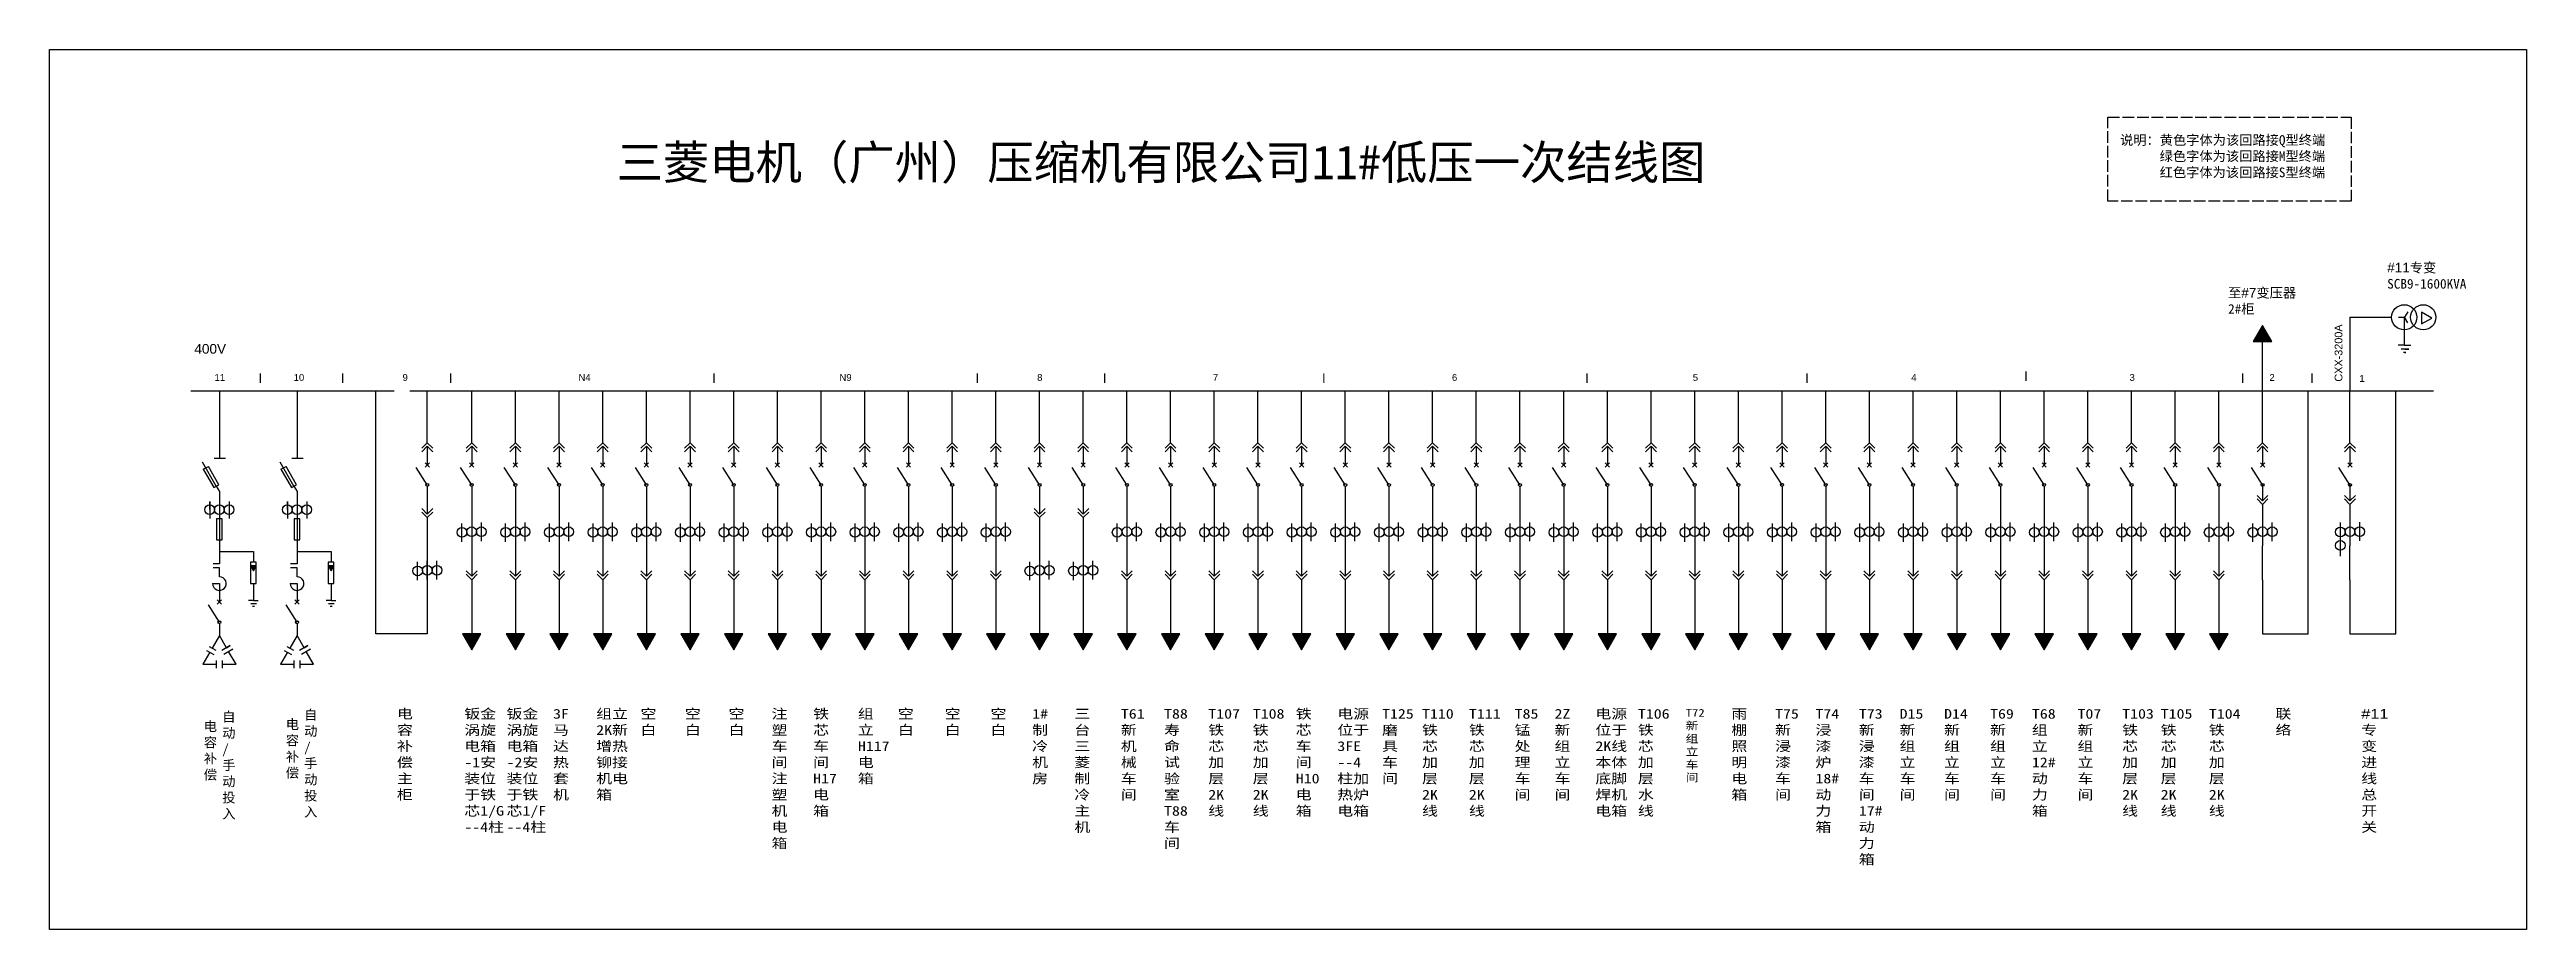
# Model space of a CAD drawing. Header units: millimetres. Extents: x 2565 to 9912, y 517 to 2174.
# Drawn here: x 2565 to 5117, y 517 to 1423 of the extents above; entities outside this region: 2.
import ezdxf

# ---------------------------------------------------------------- set-up
doc = ezdxf.new("R2010")
doc.units = ezdxf.units.MM
doc.linetypes.add('ACAD_ISO02W100', pattern=[15, 12, -3])
doc.styles.get("Standard").update_dxf_attribs({"font": 'arial.ttf'})

msp = doc.modelspace()

# ---------------------------------------------------------------- texts
at = {"attachment_point": 1}
for s, width, heights, insert, char_height in [('11D11', 47.518, [0], (9411, 2174.5), 7), ('{\\W1.2;#11\\fSimSun|b0|i0|c134|p2;专变进线总开关}', 44.742, [0], (9871.6, 1568), 15), ('{\\fSimSun|b0|i0|c134|p2;三菱电机（广州）压缩机有限公司11#低压一次结线图}', 1293.689, [0], (3149.5, 1324.6), 35), ('#11{\\fSimSun|b0|i0|c134|p2;专变SCB9-1600KVA}', 62.827, [0], (4973.6, 1203.6), 10), ('{\\fSimSun|b0|i0|c134|p2;至}#7{\\fSimSun|b0|i0|c134|p2;变压器2#柜}', 79.194, [0], (4809.7, 1177.7), 10), ('400V', 47.518, [0], (2714.5, 1119.9), 10), ('11', 47.518, [0], (2735.3, 1088.9), 7), ('I', 39.532, [0], (2780.4, 1089.7), 10), ('10', 47.518, [0], (2816.8, 1088.9), 7), ('I', 39.532, [0], (2865.4, 1089.7), 10), ('9', 47.518, [0], (2929, 1088.9), 7), ('I', 39.532, [0], (2976.5, 1089.7), 10), ('N4', 47.518, [0], (3110.2, 1088.9), 7), ('I', 39.532, [0], (3248, 1089.7), 10), ('N9', 47.518, [0], (3379.1, 1088.9), 7), ('I', 39.532, [0], (3519.2, 1089.7), 10), ('8', 47.518, [0], (3582.8, 1088.9), 7), ('I', 39.532, [0], (3650.3, 1089.7), 10), ('7', 47.518, [0], (3763.8, 1088.9), 7), ('I', 39.532, [0], (3876.2, 1089.7), 10), ('6', 47.518, [0], (4010.1, 1088.9), 7), ('I', 39.532, [0], (4147.4, 1089.7), 10), ('5', 47.518, [0], (4258.2, 1088.9), 7), ('I', 39.532, [0], (4373.9, 1089.7), 10), ('4', 47.518, [0], (4483.3, 1088.9), 7), ('I', 39.532, [0], (4599.7, 1091.6), 10), ('3', 47.518, [0], (4708.2, 1088.9), 7), ('I', 39.532, [0], (4822.7, 1089.7), 10), ('2', 47.518, [0], (4852.3, 1088.9), 7), ('I', 39.532, [0], (4894.3, 1089.7), 10), ('1', 47.518, [0], (4945, 1087.9), 7), ('{\\fSimSun|b0|i0|c134|p2;自动 \\P /\\P手动投入}', 9.499, [0], (2743.2, 740.8), 10), ('{\\fSimSun|b0|i0|c134|p2;自动 \\P /\\P手动投入}', 9.499, [0], (2827.6, 742.8), 10), ('{\\fSimSun|b0|i0|c134|p2;\\W1.2;电\\P容\\P补\\P偿\\P主\\P柜}', 44.742, [0], (2923.2, 743.8), 10), ('{\\fSimSun|b0|i0|c134|p2;\\W1.2;钣金涡旋电箱-1安装位于铁芯1/G\\P--4柱}', 44.742, [0], (2992.6, 743.8), 10), ('{\\fSimSun|b0|i0|c134|p2;\\W1.2;钣金涡旋电箱-2安装位于铁芯1/F\\P--4柱}', 44.742, [0], (3036.1, 743.8), 10), ('{\\fSimSun|b0|i0|c134|p2;\\W1.2;3F\\P马\\P达\\P热\\P套\\P机}', 44.742, [0], (3084, 743.8), 10), ('{\\fSimSun|b0|i0|c134|p2;\\W1.2;组立2K新增热铆接机电箱}', 44.742, [0], (3128.5, 743.8), 10), ('{\\fSimSun|b0|i0|c134|p2;\\W1.2;空\\P白}', 44.742, [0], (3174.1, 743.8), 10), ('{\\fSimSun|b0|i0|c134|p2;\\W1.2;空\\P白}', 44.742, [0], (3219.9, 743.8), 10), ('{\\fSimSun|b0|i0|c134|p2;\\W1.2;空\\P白}', 44.742, [0], (3264.9, 743.8), 10), ('{\\fSimSun|b0|i0|c134|p2;\\W1.2;注\\P塑\\P车\\P间\\P注\\P塑\\P机\\P电\\P箱}', 44.742, [0], (3309.2, 743.8), 10), ('{\\fSimSun|b0|i0|c134|p2;\\W1.2;铁\\P芯\\P车\\P间\\PH17\\P电\\P箱}', 44.742, [0], (3352, 743.8), 10), ('{\\fSimSun|b0|i0|c134|p2;\\W1.2;组\\P立H117电\\P箱}', 44.742, [0], (3398.1, 743.8), 10), ('{\\fSimSun|b0|i0|c134|p2;\\W1.2;空\\P白}', 44.742, [0], (3439.3, 743.8), 10), ('{\\fSimSun|b0|i0|c134|p2;\\W1.2;空\\P白}', 44.742, [0], (3487.6, 743.8), 10), ('{\\fSimSun|b0|i0|c134|p2;\\W1.2;空\\P白}', 44.742, [0], (3534.7, 743.8), 10), ('{\\fSimSun|b0|i0|c134|p2;\\W1.2;三\\P台\\P三\\P菱\\P制\\P冷\\P主\\P机}', 44.742, [0], (3621.1, 743.8), 10), ('{\\fSimSun|b0|i0|c134|p2;\\W1.2;T61\\P新\\P机\\P械\\P车\\P间}', 44.742, [0], (3669, 743.8), 10), ('{\\fSimSun|b0|i0|c134|p2;\\W1.2;T107\\P铁\\P芯\\P加\\P层\\P2K\\P线}', 44.742, [0], (3759.1, 743.8), 10), ('{\\fSimSun|b0|i0|c134|p2;\\W1.2;T108\\P铁\\P芯\\P加\\P层\\P2K\\P线}', 44.742, [0], (3804.9, 743.8), 10), ('{\\fSimSun|b0|i0|c134|p2;\\W1.2;铁\\P芯\\P车\\P间\\PH10\\P电\\P箱}', 44.742, [0], (3849.2, 743.8), 10), ('{\\fSimSun|b0|i0|c134|p2;\\W1.2;电源位于3FE\\P--4\\P柱加热炉电箱}', 44.742, [0], (3892, 743.8), 10), ('{\\fSimSun|b0|i0|c134|p2;\\W1.2;T125\\P磨\\P具\\P车\\P间}', 44.742, [0], (3938.1, 743.8), 10), ('{\\fSimSun|b0|i0|c134|p2;\\W1.2;T110\\P铁\\P芯\\P加\\P层\\P2K\\P线}', 44.742, [0], (3979.3, 743.8), 10), ('{\\fSimSun|b0|i0|c134|p2;\\W1.2;T111\\P铁\\P芯\\P加\\P层\\P2K\\P线}', 44.742, [0], (4027.6, 743.8), 10), ('{\\fSimSun|b0|i0|c134|p2;\\W1.2;T85\\P锰\\P处\\P理\\P车\\P间}', 44.742, [0], (4074.7, 743.8), 10), ('{\\fSimSun|b0|i0|c134|p2;\\W1.2;2Z\\P新\\P组\\P立\\P车\\P间}', 44.742, [0], (4115.8, 743.8), 10), ('{\\fSimSun|b0|i0|c134|p2;\\W1.2;电源位于\\H1.3882x; \\H0.72036x;2K线\\H1.2644x; \\H0.79092x;本体\\H1.3077x; \\H0.76469x;底脚\\H1.2933x; \\H0.77324x;焊机\\H1.3036x; \\H0.76709x;电箱\\H1.2967x; }', 44.742, [148.1], (4157.9, 743.8), 10), ('{\\fSimSun|b0|i0|c134|p2;\\W1.2;T106\\P铁\\P芯\\P加\\P层\\P水\\P线}', 44.742, [0], (4201.7, 743.8), 10), ('{\\fSimSun|b0|i0|c134|p2;\\W1.2;雨\\P棚\\P照\\P明\\P电\\P箱}', 44.742, [0], (4298, 743.8), 10), ('{\\fSimSun|b0|i0|c134|p2;\\W1.2;D15\\P新\\P组\\P立\\P车\\P间}', 44.742, [0], (4471.3, 743.8), 10), ('{\\fSimSun|b0|i0|c134|p2;\\W1.2;D14\\P新\\P组\\P立\\P车\\P间}', 44.742, [163.6], (4517.1, 743.8), 10), ('{\\fSimSun|b0|i0|c134|p2;\\W1.2;T69\\P新\\P组\\P立\\P车\\P间}', 44.742, [0], (4564.5, 743.8), 10), ('{\\fSimSun|b0|i0|c134|p2;\\W1.2;T68\\P组\\P立\\P12#\\P动\\P力\\P箱}', 44.742, [0], (4607.6, 743.8), 10), ('{\\fSimSun|b0|i0|c134|p2;\\W1.2;T07\\P新\\P组\\P立\\P车\\P间}', 44.742, [0], (4654.6, 743.8), 10), ('\\pt20;{\\fSimSun|b0|i0|c134|p2;\\W1.2;T103\\P铁\\H1.8333x; \\H0.54545x;\\P芯\\H1.6583x; \\H0.60302x;\\P加\\H1.7222x; \\H0.58065x;\\P层\\H1.6787x; \\H0.5957x;\\P2K\\H1.5363x; \\H0.65093x;\\P线\\H1.6546x; }', 44.742, [0], (4700.6, 743.8), 10), ('\\pt20;{\\fSimSun|b0|i0|c134|p2;\\W1.2;T105\\P铁\\H1.8333x; \\H0.54545x;\\P芯\\H1.6583x; \\H0.60302x;\\P加\\H1.7222x; \\H0.58065x;\\P层\\H1.6787x; \\H0.5957x;\\P2K\\H1.5363x; \\H0.65093x;\\P线\\H1.6546x; }', 44.742, [0], (4740.3, 743.8), 10), ('\\pt20;{\\fSimSun|b0|i0|c134|p2;\\W1.2;T104\\P铁\\H1.8333x; \\H0.54545x;\\P芯\\H1.6583x; \\H0.60302x;\\P加\\H1.7222x; \\H0.58065x;\\P层\\H1.6787x; \\H0.5957x;\\P2K\\H1.5363x; \\H0.65093x;\\P线\\H1.6546x; }', 44.742, [0], (4789.9, 743.8), 10), ('{\\fSimSun|b0|i0|c134|p2;\\W1.2;联\\P络}', 44.742, [0], (4858.5, 743.8), 10), ('{\\fSimSun|b0|i0|c134|p2;电容\\H3.075x; \\H0.3252x;补\\H2.3806x; \\H0.42007x;偿\\H2.5954x; }', 9.499, [0], (2724.2, 731), 10), ('{\\fSimSun|b0|i0|c134|p2;电容\\H3.075x; \\H0.3252x;补\\H2.3806x; \\H0.42007x;偿\\H2.5954x; }', 9.499, [0], (2808.7, 733), 10)]:
    msp.add_mtext_dynamic_manual_height_columns(s, width=width, gutter_width=12.5, heights=heights, dxfattribs=dict(at, insert=insert, char_height=char_height))
at = {"color": 6, "insert": (4698.4, 1335.1), "char_height": 10, "attachment_point": 1}
msp.add_mtext_dynamic_manual_height_columns('{\\fSimSun|b0|i0|c134|p2;说明：黄色字体为该回路接Q型终端\\P      绿色字体为该回路接M型终端\\P      红色字体为该回路接S型终端}', width=251.237, gutter_width=12.5, heights=[0], dxfattribs=at)
at = {"insert": (4919.5, 1081.1), "char_height": 8, "attachment_point": 1, "rotation": 90}
msp.add_mtext_dynamic_manual_height_columns('CXX-3200A', width=82.89, gutter_width=12.5, heights=[0], dxfattribs=at)
at = {"color": 3, "insert": (3577.6, 743.8), "char_height": 10, "attachment_point": 1}
msp.add_mtext_dynamic_manual_height_columns('{\\fSimSun|b0|i0|c134|p2;\\W1.2;1#\\P制\\P冷\\P机\\P房}', width=44.742, gutter_width=12.5, heights=[0], dxfattribs=at)
at = {"color": 1, "attachment_point": 1}
for s, insert, char_height in [('{\\fSimSun|b0|i0|c134|p2;\\W1.2;T88\\P寿\\P命\\P试\\P验\\P室\\PT88\\P车\\P间}', (3713.5, 743.8), 10), ('{\\fSimSun|b0|i0|c134|p2;\\W1.2;T72\\P新\\P组\\P立\\P车\\P间}', (4250.9, 743.8), 8), ('{\\fSimSun|b0|i0|c134|p2;\\W1.2;T75\\P新\\P浸\\P漆\\P车\\P间}', (4343, 743.8), 10), ('{\\fSimSun|b0|i0|c134|p2;\\W1.2;T74\\P浸\\P漆\\P炉\\P18#\\P动\\P力\\P箱}', (4384.6, 743.8), 10), ('{\\fSimSun|b0|i0|c134|p2;\\W1.2;T73\\P新\\P浸\\P漆\\P车\\P间\\P17#\\P动\\P力\\P箱}', (4429.3, 743.8), 10)]:
    msp.add_mtext_dynamic_manual_height_columns(s, width=44.742, gutter_width=12.5, heights=[0], dxfattribs=dict(at, insert=insert, char_height=char_height))
at = {"color": 2, "insert": (4946.9, 743.8), "char_height": 10, "attachment_point": 1}
msp.add_mtext_dynamic_manual_height_columns('{\\W1.2;#11\\P\\fSimSun|b0|i0|c134|p2;专\\P变\\P进\\P线\\P总\\P开\\P关}', width=44.742, gutter_width=12.5, heights=[0], dxfattribs=at)

# ---------------------------------------------------------------- blocks, each defined once
blk = doc.blocks.new('111')
for p, q in [((896.2, 1426.6), (896.2, 1443.7)), ((896.2, 1443.7), (896.2, 1408.2)), ((936.2, 1443.7), (936.2, 1408.2))]:
    blk.add_line(p, q)
for centre in [(896.2, 1426.6), (916.2, 1426.6), (936.2, 1426.6)]:
    blk.add_circle(centre, 10)

# ---------------------------------------------------------------- hatches: boundary and pattern name
h = msp.add_hatch(color=256)
h.dxf.hatch_style = 1
h.paths.add_polyline_path([(4845.2, 1138.8), (4835.7, 1122.3), (4854.7, 1122.3)])
for points in [[(2772.2, 891.3), (2772.2, 891.3), (2775.3, 886.1), (2778.3, 891.4)], [(2852.2, 891.3), (2852.2, 891.3), (2855.3, 886.1), (2858.3, 891.4)]]:
    msp.add_hatch(color=256).paths.add_polyline_path(points)
h = msp.add_hatch(color=256)
h.dxf.hatch_style = 1
h.paths.add_polyline_path([(3000.2, 804.7), (3009.7, 821.1), (2990.7, 821.1)])
h = msp.add_hatch(color=256)
h.dxf.hatch_style = 1
h.paths.add_polyline_path([(3045.2, 804.7), (3054.7, 821.1), (3035.7, 821.1)])
h = msp.add_hatch(color=256)
h.dxf.hatch_style = 1
h.paths.add_polyline_path([(3090.2, 804.7), (3099.7, 821.1), (3080.7, 821.1)])
h = msp.add_hatch(color=256)
h.dxf.hatch_style = 1
h.paths.add_polyline_path([(3135.2, 804.7), (3144.7, 821.1), (3125.7, 821.1)])
h = msp.add_hatch(color=256)
h.dxf.hatch_style = 1
h.paths.add_polyline_path([(3180.2, 804.7), (3189.7, 821.1), (3170.7, 821.1)])
h = msp.add_hatch(color=256)
h.dxf.hatch_style = 1
h.paths.add_polyline_path([(3225.2, 804.7), (3234.7, 821.1), (3215.7, 821.1)])
h = msp.add_hatch(color=256)
h.dxf.hatch_style = 1
h.paths.add_polyline_path([(3270.2, 804.7), (3279.7, 821.1), (3260.7, 821.1)])
h = msp.add_hatch(color=256)
h.dxf.hatch_style = 1
h.paths.add_polyline_path([(3315.2, 804.7), (3324.7, 821.1), (3305.7, 821.1)])
h = msp.add_hatch(color=256)
h.dxf.hatch_style = 1
h.paths.add_polyline_path([(3360.2, 804.7), (3369.7, 821.1), (3350.7, 821.1)])
h = msp.add_hatch(color=256)
h.dxf.hatch_style = 1
h.paths.add_polyline_path([(3405.2, 804.7), (3414.7, 821.1), (3395.7, 821.1)])
h = msp.add_hatch(color=256)
h.dxf.hatch_style = 1
h.paths.add_polyline_path([(3450.2, 804.7), (3459.7, 821.1), (3440.7, 821.1)])
h = msp.add_hatch(color=256)
h.dxf.hatch_style = 1
h.paths.add_polyline_path([(3495.2, 804.7), (3504.7, 821.1), (3485.7, 821.1)])
h = msp.add_hatch(color=256)
h.dxf.hatch_style = 1
h.paths.add_polyline_path([(3540.2, 804.7), (3549.7, 821.1), (3530.7, 821.1)])
h = msp.add_hatch(color=256)
h.dxf.hatch_style = 1
h.paths.add_polyline_path([(3585.2, 804.7), (3594.7, 821.1), (3575.7, 821.1)])
h = msp.add_hatch(color=256)
h.dxf.hatch_style = 1
h.paths.add_polyline_path([(3630.2, 804.7), (3639.7, 821.1), (3620.7, 821.1)])
h = msp.add_hatch(color=256)
h.dxf.hatch_style = 1
h.paths.add_polyline_path([(3675.2, 804.7), (3684.7, 821.1), (3665.7, 821.1)])
h = msp.add_hatch(color=256)
h.dxf.hatch_style = 1
h.paths.add_polyline_path([(3720.2, 804.7), (3729.7, 821.1), (3710.7, 821.1)])
h = msp.add_hatch(color=256)
h.dxf.hatch_style = 1
h.paths.add_polyline_path([(3765.2, 804.7), (3774.7, 821.1), (3755.7, 821.1)])
h = msp.add_hatch(color=256)
h.dxf.hatch_style = 1
h.paths.add_polyline_path([(3810.2, 804.7), (3819.7, 821.1), (3800.7, 821.1)])
h = msp.add_hatch(color=256)
h.dxf.hatch_style = 1
h.paths.add_polyline_path([(3855.2, 804.7), (3864.7, 821.1), (3845.7, 821.1)])
h = msp.add_hatch(color=256)
h.dxf.hatch_style = 1
h.paths.add_polyline_path([(3900.2, 804.7), (3909.7, 821.1), (3890.7, 821.1)])
h = msp.add_hatch(color=256)
h.dxf.hatch_style = 1
h.paths.add_polyline_path([(3945.2, 804.7), (3954.7, 821.1), (3935.7, 821.1)])
h = msp.add_hatch(color=256)
h.dxf.hatch_style = 1
h.paths.add_polyline_path([(3990.2, 804.7), (3999.7, 821.1), (3980.7, 821.1)])
h = msp.add_hatch(color=256)
h.dxf.hatch_style = 1
h.paths.add_polyline_path([(4035.2, 804.7), (4044.7, 821.1), (4025.7, 821.1)])
h = msp.add_hatch(color=256)
h.dxf.hatch_style = 1
h.paths.add_polyline_path([(4080.2, 804.7), (4089.7, 821.1), (4070.7, 821.1)])
h = msp.add_hatch(color=256)
h.dxf.hatch_style = 1
h.paths.add_polyline_path([(4125.2, 804.7), (4134.7, 821.1), (4115.7, 821.1)])
h = msp.add_hatch(color=256)
h.dxf.hatch_style = 1
h.paths.add_polyline_path([(4170.2, 804.7), (4179.7, 821.1), (4160.7, 821.1)])
h = msp.add_hatch(color=256)
h.dxf.hatch_style = 1
h.paths.add_polyline_path([(4215.2, 804.7), (4224.7, 821.1), (4205.7, 821.1)])
h = msp.add_hatch(color=256)
h.dxf.hatch_style = 1
h.paths.add_polyline_path([(4260.2, 804.7), (4269.7, 821.1), (4250.7, 821.1)])
h = msp.add_hatch(color=256)
h.dxf.hatch_style = 1
h.paths.add_polyline_path([(4305.2, 804.7), (4314.7, 821.1), (4295.7, 821.1)])
h = msp.add_hatch(color=256)
h.dxf.hatch_style = 1
h.paths.add_polyline_path([(4350.2, 804.7), (4359.7, 821.1), (4340.7, 821.1)])
h = msp.add_hatch(color=256)
h.dxf.hatch_style = 1
h.paths.add_polyline_path([(4395.2, 804.7), (4404.7, 821.1), (4385.7, 821.1)])
h = msp.add_hatch(color=256)
h.dxf.hatch_style = 1
h.paths.add_polyline_path([(4440.2, 804.7), (4449.7, 821.1), (4430.7, 821.1)])
h = msp.add_hatch(color=256)
h.dxf.hatch_style = 1
h.paths.add_polyline_path([(4485.2, 804.7), (4494.7, 821.1), (4475.7, 821.1)])
h = msp.add_hatch(color=256)
h.dxf.hatch_style = 1
h.paths.add_polyline_path([(4530.2, 804.7), (4539.7, 821.1), (4520.7, 821.1)])
h = msp.add_hatch(color=256)
h.dxf.hatch_style = 1
h.paths.add_polyline_path([(4575.2, 804.7), (4584.7, 821.1), (4565.7, 821.1)])
h = msp.add_hatch(color=256)
h.dxf.hatch_style = 1
h.paths.add_polyline_path([(4620.2, 804.7), (4629.7, 821.1), (4610.7, 821.1)])
h = msp.add_hatch(color=256)
h.dxf.hatch_style = 1
h.paths.add_polyline_path([(4665.2, 804.7), (4674.7, 821.1), (4655.7, 821.1)])
h = msp.add_hatch(color=256)
h.dxf.hatch_style = 1
h.paths.add_polyline_path([(4710.2, 804.7), (4719.7, 821.1), (4700.7, 821.1)])
h = msp.add_hatch(color=256)
h.dxf.hatch_style = 1
h.paths.add_polyline_path([(4755.2, 804.7), (4764.7, 821.1), (4745.7, 821.1)])
h = msp.add_hatch(color=256)
h.dxf.hatch_style = 1
h.paths.add_polyline_path([(4800.2, 804.7), (4809.7, 821.1), (4790.7, 821.1)])

# ---------------------------------------------------------------- linework, layer by layer
for p, q in [((4994.8, 1152.9), (4991.6, 1147.4)), ((4935.3, 1147.4), (4935.3, 1071.6)), ((4935.3, 1147.4), (4978.2, 1147.4)), ((4985.2, 1147.4), (4991.6, 1147.4)), ((4991.2, 1147.4), (4991.2, 1118.7)), ((4994.8, 1141.8), (4991.6, 1147.4)), ((4845.2, 1071.6), (4845.2, 1122.3)), ((4991.6, 1118.7), (4985.1, 1118.7)), ((4995.9, 1114.7), (4988.1, 1114.7)), ((4992.9, 1111.1), (4990.3, 1111.1)), ((4991.6, 1118.7), (4998.1, 1118.7)), ((4991.6, 1111.1), (4992.9, 1111.1)), ((4992, 1114.7), (4995.9, 1114.7)), ((2710.9, 1071.6), (2920.3, 1071.6)), ((2740.3, 1071.6), (2740.3, 1002.2)), ((2820.3, 1071.6), (2820.3, 1002.2)), ((2901.4, 821.1), (2901.4, 1071.6)), ((2936.5, 1071.6), (2974.6, 1071.6)), ((2954.4, 1018.2), (2954.4, 1071.6)), ((2974.6, 1071.6), (3225.2, 1071.6)), ((3000.2, 1018.2), (3000.2, 1071.6)), ((3045.2, 1018.2), (3045.2, 1071.6)), ((3090.2, 1018.2), (3090.2, 1071.6)), ((3135.2, 1018.2), (3135.2, 1071.6)), ((3180.2, 1018.2), (3180.2, 1071.6)), ((3225.2, 1071.6), (3334.9, 1071.6)), ((3225.2, 1018.2), (3225.2, 1071.6)), ((3270.2, 1018.2), (3270.2, 1071.6)), ((3315.2, 1018.2), (3315.2, 1071.6)), ((3334.9, 1071.6), (5021.4, 1071.6)), ((3360.2, 1018.2), (3360.2, 1071.6)), ((3405.2, 1018.2), (3405.2, 1071.6)), ((3450.2, 1018.2), (3450.2, 1071.6)), ((3495.2, 1018.2), (3495.2, 1071.6)), ((3540.2, 1018.2), (3540.2, 1071.6)), ((3585.2, 1018.2), (3585.2, 1071.6)), ((3630.2, 1018.2), (3630.2, 1071.6)), ((3675.2, 1018.2), (3675.2, 1071.6)), ((3720.2, 1018.2), (3720.2, 1071.6)), ((3765.2, 1018.2), (3765.2, 1071.6)), ((3810.2, 1018.2), (3810.2, 1071.6)), ((3855.2, 1018.2), (3855.2, 1071.6)), ((3900.2, 1018.2), (3900.2, 1071.6)), ((3945.2, 1018.2), (3945.2, 1071.6)), ((3990.2, 1018.2), (3990.2, 1071.6)), ((4035.2, 1018.2), (4035.2, 1071.6)), ((4080.2, 1018.2), (4080.2, 1071.6)), ((4125.2, 1018.2), (4125.2, 1071.6)), ((4170.2, 1018.2), (4170.2, 1071.6)), ((4215.2, 1018.2), (4215.2, 1071.6)), ((4260.2, 1018.2), (4260.2, 1071.6)), ((4305.2, 1018.2), (4305.2, 1071.6)), ((4350.2, 1018.2), (4350.2, 1071.6)), ((4395.2, 1018.2), (4395.2, 1071.6)), ((4440.2, 1018.2), (4440.2, 1071.6)), ((4485.2, 1018.2), (4485.2, 1071.6)), ((4530.2, 1018.2), (4530.2, 1071.6)), ((4575.2, 1018.2), (4575.2, 1071.6)), ((4620.2, 1018.2), (4620.2, 1071.6)), ((4665.2, 1018.2), (4665.2, 1071.6)), ((4710.2, 1018.2), (4710.2, 1071.6)), ((4755.2, 1018.2), (4755.2, 1071.6)), ((4800.2, 1018.2), (4800.2, 1071.6)), ((4845.2, 1018.2), (4845.2, 1071.6)), ((4892.3, 821.1), (4892.3, 1071.6)), ((4935.3, 1018.2), (4935.3, 1071.6)), ((4982.4, 821.1), (4982.4, 1071.6)), ((2737, 973.4), (2722.9, 998)), ((2734.9, 1002.2), (2746.5, 1002.2)), ((2817, 973.4), (2802.9, 998)), ((2814.9, 1002.2), (2826.5, 1002.2)), ((2954.4, 1018.2), (2948.8, 1012.6)), ((2954.4, 1014.5), (2948.8, 1008.8)), ((2952.2, 993.1), (2956.7, 997.6)), ((2952.2, 997.6), (2956.7, 993.1)), ((2960.1, 1012.6), (2954.4, 1018.2)), ((2960.1, 1008.8), (2954.4, 1014.5)), ((2954.4, 1014.5), (2954.4, 1004.2)), ((2954.4, 1004.2), (2954.4, 995.4)), ((3000.2, 1018.2), (2994.6, 1012.6)), ((3000.2, 1014.5), (2994.6, 1008.8)), ((2998, 993.1), (3002.4, 997.6)), ((2998, 997.6), (3002.4, 993.1)), ((3005.8, 1012.6), (3000.2, 1018.2)), ((3005.8, 1008.8), (3000.2, 1014.5)), ((3000.2, 1014.5), (3000.2, 1004.2)), ((3000.2, 1004.2), (3000.2, 995.4)), ((3045.2, 1018.2), (3039.6, 1012.6)), ((3045.2, 1014.5), (3039.6, 1008.8)), ((3043, 993.1), (3047.4, 997.6)), ((3043, 997.6), (3047.4, 993.1)), ((3050.8, 1012.6), (3045.2, 1018.2)), ((3050.8, 1008.8), (3045.2, 1014.5)), ((3045.2, 1014.5), (3045.2, 1004.2)), ((3045.2, 1004.2), (3045.2, 995.4)), ((3090.2, 1018.2), (3084.6, 1012.6)), ((3090.2, 1014.5), (3084.6, 1008.8)), ((3088, 993.1), (3092.4, 997.6)), ((3088, 997.6), (3092.4, 993.1)), ((3095.8, 1012.6), (3090.2, 1018.2)), ((3095.8, 1008.8), (3090.2, 1014.5)), ((3090.2, 1014.5), (3090.2, 1004.2)), ((3090.2, 1004.2), (3090.2, 995.4)), ((3135.2, 1018.2), (3129.6, 1012.6)), ((3135.2, 1014.5), (3129.6, 1008.8)), ((3133, 993.1), (3137.4, 997.6)), ((3133, 997.6), (3137.4, 993.1)), ((3140.8, 1012.6), (3135.2, 1018.2)), ((3140.8, 1008.8), (3135.2, 1014.5)), ((3135.2, 1014.5), (3135.2, 1004.2)), ((3135.2, 1004.2), (3135.2, 995.4)), ((3180.2, 1018.2), (3174.6, 1012.6)), ((3180.2, 1014.5), (3174.6, 1008.8)), ((3178, 993.1), (3182.4, 997.6)), ((3178, 997.6), (3182.4, 993.1)), ((3185.8, 1012.6), (3180.2, 1018.2)), ((3185.8, 1008.8), (3180.2, 1014.5)), ((3180.2, 1014.5), (3180.2, 1004.2)), ((3180.2, 1004.2), (3180.2, 995.4)), ((3225.2, 1018.2), (3219.6, 1012.6)), ((3225.2, 1014.5), (3219.6, 1008.8)), ((3223, 993.1), (3227.4, 997.6)), ((3223, 997.6), (3227.4, 993.1)), ((3230.8, 1012.6), (3225.2, 1018.2)), ((3230.8, 1008.8), (3225.2, 1014.5)), ((3225.2, 1014.5), (3225.2, 1004.2)), ((3225.2, 1004.2), (3225.2, 995.4)), ((3270.2, 1018.2), (3264.6, 1012.6)), ((3270.2, 1014.5), (3264.6, 1008.8)), ((3268, 993.1), (3272.4, 997.6)), ((3268, 997.6), (3272.4, 993.1)), ((3275.8, 1012.6), (3270.2, 1018.2)), ((3275.8, 1008.8), (3270.2, 1014.5)), ((3270.2, 1014.5), (3270.2, 1004.2)), ((3270.2, 1004.2), (3270.2, 995.4)), ((3315.2, 1018.2), (3309.6, 1012.6)), ((3315.2, 1014.5), (3309.6, 1008.8)), ((3313, 993.1), (3317.4, 997.6)), ((3313, 997.6), (3317.4, 993.1)), ((3320.8, 1012.6), (3315.2, 1018.2)), ((3320.8, 1008.8), (3315.2, 1014.5)), ((3315.2, 1014.5), (3315.2, 1004.2)), ((3315.2, 1004.2), (3315.2, 995.4)), ((3360.2, 1018.2), (3354.6, 1012.6)), ((3360.2, 1014.5), (3354.6, 1008.8)), ((3358, 993.1), (3362.4, 997.6)), ((3358, 997.6), (3362.4, 993.1)), ((3365.8, 1012.6), (3360.2, 1018.2)), ((3365.8, 1008.8), (3360.2, 1014.5)), ((3360.2, 1014.5), (3360.2, 1004.2)), ((3360.2, 1004.2), (3360.2, 995.4)), ((3405.2, 1018.2), (3399.6, 1012.6)), ((3405.2, 1014.5), (3399.6, 1008.8)), ((3403, 993.1), (3407.4, 997.6)), ((3403, 997.6), (3407.4, 993.1)), ((3410.8, 1012.6), (3405.2, 1018.2)), ((3410.8, 1008.8), (3405.2, 1014.5)), ((3405.2, 1014.5), (3405.2, 1004.2)), ((3405.2, 1004.2), (3405.2, 995.4)), ((3450.2, 1018.2), (3444.6, 1012.6)), ((3450.2, 1014.5), (3444.6, 1008.8)), ((3448, 993.1), (3452.4, 997.6)), ((3448, 997.6), (3452.4, 993.1)), ((3455.8, 1012.6), (3450.2, 1018.2)), ((3455.8, 1008.8), (3450.2, 1014.5)), ((3450.2, 1014.5), (3450.2, 1004.2)), ((3450.2, 1004.2), (3450.2, 995.4)), ((3495.2, 1018.2), (3489.6, 1012.6)), ((3495.2, 1014.5), (3489.6, 1008.8)), ((3493, 993.1), (3497.4, 997.6)), ((3493, 997.6), (3497.4, 993.1)), ((3500.8, 1012.6), (3495.2, 1018.2)), ((3500.8, 1008.8), (3495.2, 1014.5)), ((3495.2, 1014.5), (3495.2, 1004.2)), ((3495.2, 1004.2), (3495.2, 995.4)), ((3540.2, 1018.2), (3534.6, 1012.6)), ((3540.2, 1014.5), (3534.6, 1008.8)), ((3538, 993.1), (3542.4, 997.6)), ((3538, 997.6), (3542.4, 993.1)), ((3545.8, 1012.6), (3540.2, 1018.2)), ((3545.8, 1008.8), (3540.2, 1014.5)), ((3540.2, 1014.5), (3540.2, 1004.2)), ((3540.2, 1004.2), (3540.2, 995.4)), ((3585.2, 1018.2), (3579.6, 1012.6)), ((3585.2, 1014.5), (3579.6, 1008.8)), ((3583, 993.1), (3587.4, 997.6)), ((3583, 997.6), (3587.4, 993.1)), ((3590.8, 1012.6), (3585.2, 1018.2)), ((3590.8, 1008.8), (3585.2, 1014.5)), ((3585.2, 1014.5), (3585.2, 1004.2)), ((3585.2, 1004.2), (3585.2, 995.4)), ((3630.2, 1018.2), (3624.6, 1012.6)), ((3630.2, 1014.5), (3624.6, 1008.8)), ((3628, 993.1), (3632.4, 997.6)), ((3628, 997.6), (3632.4, 993.1)), ((3635.8, 1012.6), (3630.2, 1018.2)), ((3635.8, 1008.8), (3630.2, 1014.5)), ((3630.2, 1014.5), (3630.2, 1004.2)), ((3630.2, 1004.2), (3630.2, 995.4)), ((3675.2, 1018.2), (3669.6, 1012.6)), ((3675.2, 1014.5), (3669.6, 1008.8)), ((3673, 993.1), (3677.4, 997.6)), ((3673, 997.6), (3677.4, 993.1)), ((3680.8, 1012.6), (3675.2, 1018.2)), ((3680.8, 1008.8), (3675.2, 1014.5)), ((3675.2, 1014.5), (3675.2, 1004.2)), ((3675.2, 1004.2), (3675.2, 995.4)), ((3720.2, 1018.2), (3714.6, 1012.6)), ((3720.2, 1014.5), (3714.6, 1008.8)), ((3718, 993.1), (3722.4, 997.6)), ((3718, 997.6), (3722.4, 993.1)), ((3725.8, 1012.6), (3720.2, 1018.2)), ((3725.8, 1008.8), (3720.2, 1014.5)), ((3720.2, 1014.5), (3720.2, 1004.2)), ((3720.2, 1004.2), (3720.2, 995.4)), ((3765.2, 1018.2), (3759.6, 1012.6)), ((3765.2, 1014.5), (3759.6, 1008.8)), ((3763, 993.1), (3767.4, 997.6)), ((3763, 997.6), (3767.4, 993.1)), ((3770.8, 1012.6), (3765.2, 1018.2)), ((3770.8, 1008.8), (3765.2, 1014.5)), ((3765.2, 1014.5), (3765.2, 1004.2)), ((3765.2, 1004.2), (3765.2, 995.4)), ((3810.2, 1018.2), (3804.6, 1012.6)), ((3810.2, 1014.5), (3804.6, 1008.8)), ((3808, 993.1), (3812.4, 997.6)), ((3808, 997.6), (3812.4, 993.1)), ((3815.8, 1012.6), (3810.2, 1018.2)), ((3815.8, 1008.8), (3810.2, 1014.5)), ((3810.2, 1014.5), (3810.2, 1004.2)), ((3810.2, 1004.2), (3810.2, 995.4)), ((3855.2, 1018.2), (3849.6, 1012.6)), ((3855.2, 1014.5), (3849.6, 1008.8)), ((3853, 993.1), (3857.4, 997.6)), ((3853, 997.6), (3857.4, 993.1)), ((3860.8, 1012.6), (3855.2, 1018.2)), ((3860.8, 1008.8), (3855.2, 1014.5)), ((3855.2, 1014.5), (3855.2, 1004.2)), ((3855.2, 1004.2), (3855.2, 995.4)), ((3900.2, 1018.2), (3894.6, 1012.6)), ((3900.2, 1014.5), (3894.6, 1008.8)), ((3898, 993.1), (3902.4, 997.6)), ((3898, 997.6), (3902.4, 993.1)), ((3905.8, 1012.6), (3900.2, 1018.2)), ((3905.8, 1008.8), (3900.2, 1014.5)), ((3900.2, 1014.5), (3900.2, 1004.2)), ((3900.2, 1004.2), (3900.2, 995.4)), ((3945.2, 1018.2), (3939.6, 1012.6)), ((3945.2, 1014.5), (3939.6, 1008.8)), ((3943, 993.1), (3947.4, 997.6)), ((3943, 997.6), (3947.4, 993.1)), ((3950.8, 1012.6), (3945.2, 1018.2)), ((3950.8, 1008.8), (3945.2, 1014.5)), ((3945.2, 1014.5), (3945.2, 1004.2)), ((3945.2, 1004.2), (3945.2, 995.4)), ((3990.2, 1018.2), (3984.6, 1012.6)), ((3990.2, 1014.5), (3984.6, 1008.8)), ((3988, 993.1), (3992.4, 997.6)), ((3988, 997.6), (3992.4, 993.1)), ((3995.8, 1012.6), (3990.2, 1018.2)), ((3995.8, 1008.8), (3990.2, 1014.5)), ((3990.2, 1014.5), (3990.2, 1004.2)), ((3990.2, 1004.2), (3990.2, 995.4)), ((4035.2, 1018.2), (4029.6, 1012.6)), ((4035.2, 1014.5), (4029.6, 1008.8)), ((4033, 993.1), (4037.4, 997.6)), ((4033, 997.6), (4037.4, 993.1)), ((4040.8, 1012.6), (4035.2, 1018.2)), ((4040.8, 1008.8), (4035.2, 1014.5)), ((4035.2, 1014.5), (4035.2, 1004.2)), ((4035.2, 1004.2), (4035.2, 995.4)), ((4080.2, 1018.2), (4074.6, 1012.6)), ((4080.2, 1014.5), (4074.6, 1008.8)), ((4078, 993.1), (4082.4, 997.6)), ((4078, 997.6), (4082.4, 993.1)), ((4085.8, 1012.6), (4080.2, 1018.2)), ((4085.8, 1008.8), (4080.2, 1014.5)), ((4080.2, 1014.5), (4080.2, 1004.2)), ((4080.2, 1004.2), (4080.2, 995.4)), ((4125.2, 1018.2), (4119.6, 1012.6)), ((4125.2, 1014.5), (4119.6, 1008.8)), ((4123, 993.1), (4127.4, 997.6)), ((4123, 997.6), (4127.4, 993.1)), ((4130.8, 1012.6), (4125.2, 1018.2)), ((4130.8, 1008.8), (4125.2, 1014.5)), ((4125.2, 1014.5), (4125.2, 1004.2)), ((4125.2, 1004.2), (4125.2, 995.4)), ((4170.2, 1018.2), (4164.6, 1012.6)), ((4170.2, 1014.5), (4164.6, 1008.8)), ((4168, 993.1), (4172.4, 997.6)), ((4168, 997.6), (4172.4, 993.1)), ((4175.8, 1012.6), (4170.2, 1018.2)), ((4175.8, 1008.8), (4170.2, 1014.5)), ((4170.2, 1014.5), (4170.2, 1004.2)), ((4170.2, 1004.2), (4170.2, 995.4)), ((4215.2, 1018.2), (4209.6, 1012.6)), ((4215.2, 1014.5), (4209.6, 1008.8)), ((4213, 993.1), (4217.4, 997.6)), ((4213, 997.6), (4217.4, 993.1)), ((4220.8, 1012.6), (4215.2, 1018.2)), ((4220.8, 1008.8), (4215.2, 1014.5)), ((4215.2, 1014.5), (4215.2, 1004.2)), ((4215.2, 1004.2), (4215.2, 995.4)), ((4260.2, 1018.2), (4254.6, 1012.6)), ((4260.2, 1014.5), (4254.6, 1008.8)), ((4258, 993.1), (4262.4, 997.6)), ((4258, 997.6), (4262.4, 993.1)), ((4265.8, 1012.6), (4260.2, 1018.2)), ((4265.8, 1008.8), (4260.2, 1014.5)), ((4260.2, 1014.5), (4260.2, 1004.2)), ((4260.2, 1004.2), (4260.2, 995.4)), ((4305.2, 1018.2), (4299.6, 1012.6)), ((4305.2, 1014.5), (4299.6, 1008.8)), ((4303, 993.1), (4307.4, 997.6)), ((4303, 997.6), (4307.4, 993.1)), ((4310.8, 1012.6), (4305.2, 1018.2)), ((4310.8, 1008.8), (4305.2, 1014.5)), ((4305.2, 1014.5), (4305.2, 1004.2)), ((4305.2, 1004.2), (4305.2, 995.4)), ((4350.2, 1018.2), (4344.6, 1012.6)), ((4350.2, 1014.5), (4344.6, 1008.8)), ((4348, 993.1), (4352.4, 997.6)), ((4348, 997.6), (4352.4, 993.1)), ((4355.8, 1012.6), (4350.2, 1018.2)), ((4355.8, 1008.8), (4350.2, 1014.5)), ((4350.2, 1014.5), (4350.2, 1004.2)), ((4350.2, 1004.2), (4350.2, 995.4)), ((4395.2, 1018.2), (4389.6, 1012.6)), ((4395.2, 1014.5), (4389.6, 1008.8)), ((4393, 993.1), (4397.4, 997.6)), ((4393, 997.6), (4397.4, 993.1)), ((4400.8, 1012.6), (4395.2, 1018.2)), ((4400.8, 1008.8), (4395.2, 1014.5)), ((4395.2, 1014.5), (4395.2, 1004.2)), ((4395.2, 1004.2), (4395.2, 995.4)), ((4440.2, 1018.2), (4434.6, 1012.6)), ((4440.2, 1014.5), (4434.6, 1008.8)), ((4438, 993.1), (4442.4, 997.6)), ((4438, 997.6), (4442.4, 993.1)), ((4445.8, 1012.6), (4440.2, 1018.2)), ((4445.8, 1008.8), (4440.2, 1014.5)), ((4440.2, 1014.5), (4440.2, 1004.2)), ((4440.2, 1004.2), (4440.2, 995.4)), ((4485.2, 1018.2), (4479.6, 1012.6)), ((4485.2, 1014.5), (4479.6, 1008.8)), ((4483, 993.1), (4487.4, 997.6)), ((4483, 997.6), (4487.4, 993.1)), ((4490.8, 1012.6), (4485.2, 1018.2)), ((4490.8, 1008.8), (4485.2, 1014.5)), ((4485.2, 1014.5), (4485.2, 1004.2)), ((4485.2, 1004.2), (4485.2, 995.4)), ((4530.2, 1018.2), (4524.6, 1012.6)), ((4530.2, 1014.5), (4524.6, 1008.8)), ((4528, 993.1), (4532.4, 997.6)), ((4528, 997.6), (4532.4, 993.1)), ((4535.8, 1012.6), (4530.2, 1018.2)), ((4535.8, 1008.8), (4530.2, 1014.5)), ((4530.2, 1014.5), (4530.2, 1004.2)), ((4530.2, 1004.2), (4530.2, 995.4)), ((4575.2, 1018.2), (4569.6, 1012.6)), ((4575.2, 1014.5), (4569.6, 1008.8)), ((4573, 993.1), (4577.4, 997.6)), ((4573, 997.6), (4577.4, 993.1)), ((4580.8, 1012.6), (4575.2, 1018.2)), ((4580.8, 1008.8), (4575.2, 1014.5)), ((4575.2, 1014.5), (4575.2, 1004.2)), ((4575.2, 1004.2), (4575.2, 995.4)), ((4620.2, 1018.2), (4614.6, 1012.6)), ((4620.2, 1014.5), (4614.6, 1008.8)), ((4618, 993.1), (4622.4, 997.6)), ((4618, 997.6), (4622.4, 993.1)), ((4625.8, 1012.6), (4620.2, 1018.2)), ((4625.8, 1008.8), (4620.2, 1014.5)), ((4620.2, 1014.5), (4620.2, 1004.2)), ((4620.2, 1004.2), (4620.2, 995.4)), ((4665.2, 1018.2), (4659.6, 1012.6)), ((4665.2, 1014.5), (4659.6, 1008.8)), ((4663, 993.1), (4667.4, 997.6)), ((4663, 997.6), (4667.4, 993.1)), ((4670.8, 1012.6), (4665.2, 1018.2)), ((4670.8, 1008.8), (4665.2, 1014.5)), ((4665.2, 1014.5), (4665.2, 1004.2)), ((4665.2, 1004.2), (4665.2, 995.4)), ((4710.2, 1018.2), (4704.6, 1012.6)), ((4710.2, 1014.5), (4704.6, 1008.8)), ((4708, 993.1), (4712.4, 997.6)), ((4708, 997.6), (4712.4, 993.1)), ((4715.8, 1012.6), (4710.2, 1018.2)), ((4715.8, 1008.8), (4710.2, 1014.5)), ((4710.2, 1014.5), (4710.2, 1004.2)), ((4710.2, 1004.2), (4710.2, 995.4)), ((4755.2, 1018.2), (4749.6, 1012.6)), ((4755.2, 1014.5), (4749.6, 1008.8)), ((4753, 993.1), (4757.4, 997.6)), ((4753, 997.6), (4757.4, 993.1)), ((4760.8, 1012.6), (4755.2, 1018.2)), ((4760.8, 1008.8), (4755.2, 1014.5)), ((4755.2, 1014.5), (4755.2, 1004.2)), ((4755.2, 1004.2), (4755.2, 995.4)), ((4800.2, 1018.2), (4794.6, 1012.6)), ((4800.2, 1014.5), (4794.6, 1008.8)), ((4798, 993.1), (4802.4, 997.6)), ((4798, 997.6), (4802.4, 993.1)), ((4805.8, 1012.6), (4800.2, 1018.2)), ((4805.8, 1008.8), (4800.2, 1014.5)), ((4800.2, 1014.5), (4800.2, 1004.2)), ((4800.2, 1004.2), (4800.2, 995.4)), ((4845.2, 1018.2), (4839.6, 1012.6)), ((4845.2, 1014.5), (4839.6, 1008.8)), ((4843, 993.1), (4847.4, 997.6)), ((4843, 997.6), (4847.4, 993.1)), ((4850.8, 1012.6), (4845.2, 1018.2)), ((4850.8, 1008.8), (4845.2, 1014.5)), ((4845.2, 1014.5), (4845.2, 1004.2)), ((4845.2, 1004.2), (4845.2, 995.4)), ((4935.3, 1018.2), (4929.7, 1012.6)), ((4935.3, 1014.5), (4929.7, 1008.8)), ((4933.1, 993.1), (4937.5, 997.6)), ((4933.1, 997.6), (4937.5, 993.1)), ((4940.9, 1012.6), (4935.3, 1018.2)), ((4940.9, 1008.8), (4935.3, 1014.5)), ((4935.3, 1014.5), (4935.3, 1004.2)), ((4935.3, 1004.2), (4935.3, 995.4)), ((2723.5, 990.8), (2728.9, 993.7)), ((2723.5, 990.8), (2734.4, 971.9)), ((2739.7, 974.9), (2728.9, 993.7)), ((2734.4, 971.9), (2739.7, 974.9)), ((2737, 973.4), (2740.3, 967.8)), ((2803.5, 990.8), (2808.9, 993.7)), ((2803.5, 990.8), (2814.4, 971.9)), ((2819.7, 974.9), (2808.9, 993.7)), ((2814.4, 971.9), (2819.7, 974.9)), ((2817, 973.4), (2820.3, 967.8)), ((2954.4, 974.7), (2943.1, 992.7)), ((2954.4, 973.1), (2954.5, 944.7)), ((3000.2, 974.7), (2988.8, 992.7)), ((3000.2, 973.1), (3000.2, 880.7)), ((3045.2, 974.7), (3033.8, 992.7)), ((3045.2, 973.1), (3045.2, 880.7)), ((3090.2, 974.7), (3078.8, 992.7)), ((3090.2, 973.1), (3090.2, 880.7)), ((3135.2, 974.7), (3123.8, 992.7)), ((3135.2, 973.1), (3135.2, 880.7)), ((3180.2, 974.7), (3168.8, 992.7)), ((3180.2, 973.1), (3180.2, 880.7)), ((3225.2, 974.7), (3213.8, 992.7)), ((3225.2, 973.1), (3225.2, 880.7)), ((3270.2, 974.7), (3258.8, 992.7)), ((3270.2, 973.1), (3270.2, 880.7)), ((3315.2, 974.7), (3303.8, 992.7)), ((3315.2, 973.1), (3315.2, 880.7)), ((3360.2, 974.7), (3348.8, 992.7)), ((3360.2, 973.1), (3360.2, 880.7)), ((3405.2, 974.7), (3393.8, 992.7)), ((3405.2, 973.1), (3405.2, 880.7)), ((3450.2, 974.7), (3438.8, 992.7)), ((3450.2, 973.1), (3450.2, 880.7)), ((3495.2, 974.7), (3483.8, 992.7)), ((3495.2, 973.1), (3495.2, 880.7)), ((3540.2, 974.7), (3528.8, 992.7)), ((3540.2, 973.1), (3540.2, 880.7)), ((3585.2, 974.7), (3573.8, 992.7)), ((3585.2, 973.1), (3585.2, 944.7)), ((3630.2, 974.7), (3618.8, 992.7)), ((3630.2, 973.1), (3630.2, 944.7)), ((3675.2, 974.7), (3663.8, 992.7)), ((3675.2, 973.1), (3675.2, 880.7)), ((3720.2, 974.7), (3708.8, 992.7)), ((3720.2, 973.1), (3720.2, 880.7)), ((3765.2, 974.7), (3753.8, 992.7)), ((3765.2, 973.1), (3765.2, 880.7)), ((3810.2, 974.7), (3798.8, 992.7)), ((3810.2, 973.1), (3810.2, 880.7)), ((3855.2, 974.7), (3843.8, 992.7)), ((3855.2, 973.1), (3855.2, 880.7)), ((3900.2, 974.7), (3888.8, 992.7)), ((3900.2, 973.1), (3900.2, 880.7)), ((3945.2, 974.7), (3933.8, 992.7)), ((3945.2, 973.1), (3945.2, 880.7)), ((3990.2, 974.7), (3978.8, 992.7)), ((3990.2, 973.1), (3990.2, 880.7)), ((4035.2, 974.7), (4023.8, 992.7)), ((4035.2, 973.1), (4035.2, 880.7)), ((4080.2, 974.7), (4068.8, 992.7)), ((4080.2, 973.1), (4080.2, 880.7)), ((4125.2, 974.7), (4113.8, 992.7)), ((4125.2, 973.1), (4125.2, 880.7)), ((4170.2, 974.7), (4158.8, 992.7)), ((4170.2, 973.1), (4170.2, 880.7)), ((4215.2, 974.7), (4203.8, 992.7)), ((4215.2, 973.1), (4215.2, 880.7)), ((4260.2, 974.7), (4248.8, 992.7)), ((4260.2, 973.1), (4260.2, 880.7)), ((4305.2, 974.7), (4293.8, 992.7)), ((4305.2, 973.1), (4305.2, 880.7)), ((4350.2, 974.7), (4338.8, 992.7)), ((4350.2, 973.1), (4350.2, 880.7)), ((4395.2, 974.7), (4383.8, 992.7)), ((4395.2, 973.1), (4395.2, 880.7)), ((4440.2, 974.7), (4428.8, 992.7)), ((4440.2, 973.1), (4440.2, 880.7)), ((4485.2, 974.7), (4473.8, 992.7)), ((4485.2, 973.1), (4485.2, 880.7)), ((4530.2, 974.7), (4518.8, 992.7)), ((4530.2, 973.1), (4530.2, 880.7)), ((4575.2, 974.7), (4563.8, 992.7)), ((4575.2, 973.1), (4575.2, 880.7)), ((4620.2, 974.7), (4608.8, 992.7)), ((4620.2, 973.1), (4620.2, 880.7)), ((4665.2, 974.7), (4653.8, 992.7)), ((4665.2, 973.1), (4665.2, 880.7)), ((4710.2, 974.7), (4698.8, 992.7)), ((4710.2, 973.1), (4710.2, 880.7)), ((4755.2, 974.7), (4743.8, 992.7)), ((4755.2, 973.1), (4755.2, 880.7)), ((4800.2, 974.7), (4788.8, 992.7)), ((4800.2, 973.1), (4800.2, 880.7)), ((4845.2, 974.7), (4833.8, 992.7)), ((4845.2, 974.7), (4845.2, 958.3)), ((4935.3, 974.7), (4923.9, 992.7)), ((4935.3, 974.7), (4935.3, 958.3)), ((2740.3, 967.8), (2740.3, 893.4)), ((2820.3, 967.8), (2820.3, 893.4)), ((2948.9, 950.3), (2954.5, 944.7)), ((2948.9, 946.6), (2954.5, 941)), ((2954.5, 944.7), (2960.1, 950.3)), ((2954.5, 941), (2960.1, 946.6)), ((3579.6, 950.3), (3585.2, 944.7)), ((3579.6, 946.6), (3585.2, 941)), ((3585.2, 944.7), (3590.9, 950.3)), ((3585.2, 941), (3590.9, 946.6)), ((3624.6, 950.3), (3630.2, 944.7)), ((3624.6, 946.6), (3630.2, 941)), ((3630.2, 944.7), (3635.9, 950.3)), ((3630.2, 941), (3635.9, 946.6)), ((4839.6, 963.9), (4845.2, 958.3)), ((4839.6, 960.2), (4845.2, 954.6)), ((4845.2, 958.3), (4850.8, 963.9)), ((4845.2, 954.6), (4850.8, 960.2)), ((4845.2, 954.6), (4845.2, 911.8)), ((4929.7, 963.9), (4935.3, 958.3)), ((4929.7, 960.2), (4935.3, 954.6)), ((4935.3, 958.3), (4940.9, 963.9)), ((4935.3, 954.6), (4940.9, 960.2)), ((4935.3, 954.6), (4935.3, 911.8)), ((2737.2, 939.8), (2737.2, 918)), ((2743.3, 939.6), (2737.2, 939.6)), ((2743.3, 918), (2743.3, 939.6)), ((2817.2, 939.8), (2817.2, 918)), ((2823.3, 939.6), (2817.2, 939.6)), ((2823.3, 918), (2823.3, 939.6)), ((2954.5, 941), (2954.5, 821.1)), ((2990.2, 916.1), (2990.2, 935)), ((3010.2, 916.8), (3010.2, 936)), ((3035.2, 916.1), (3035.2, 935)), ((3055.2, 916.8), (3055.2, 936)), ((3080.2, 916.1), (3080.2, 935)), ((3100.2, 916.8), (3100.2, 936)), ((3125.2, 916.1), (3125.2, 935)), ((3145.2, 916.8), (3145.2, 936)), ((3170.2, 916.1), (3170.2, 935)), ((3190.2, 916.8), (3190.2, 936)), ((3215.2, 916.1), (3215.2, 935)), ((3235.2, 916.8), (3235.2, 936)), ((3260.2, 916.1), (3260.2, 935)), ((3280.2, 916.8), (3280.2, 936)), ((3305.2, 916.1), (3305.2, 935)), ((3325.2, 916.8), (3325.2, 936)), ((3350.2, 916.1), (3350.2, 935)), ((3370.2, 916.8), (3370.2, 936)), ((3395.2, 916.1), (3395.2, 935)), ((3415.2, 916.8), (3415.2, 936)), ((3440.2, 916.1), (3440.2, 935)), ((3460.2, 916.8), (3460.2, 936)), ((3485.2, 916.1), (3485.2, 935)), ((3505.2, 916.8), (3505.2, 936)), ((3530.2, 916.1), (3530.2, 935)), ((3550.2, 916.8), (3550.2, 936)), ((3585.2, 941), (3585.2, 821.1)), ((3630.2, 941), (3630.2, 821.1)), ((3665.2, 916.1), (3665.2, 935)), ((3685.2, 916.8), (3685.2, 936)), ((3710.2, 916.1), (3710.2, 935)), ((3730.2, 916.8), (3730.2, 936)), ((3755.2, 916.1), (3755.2, 935)), ((3775.2, 916.8), (3775.2, 936)), ((3800.2, 916.1), (3800.2, 935)), ((3820.2, 916.8), (3820.2, 936)), ((3845.2, 916.1), (3845.2, 935)), ((3865.2, 916.8), (3865.2, 936)), ((3890.2, 916.1), (3890.2, 935)), ((3910.2, 916.8), (3910.2, 936)), ((3935.2, 916.1), (3935.2, 935)), ((3955.2, 916.8), (3955.2, 936)), ((3980.2, 916.1), (3980.2, 935)), ((4000.2, 916.8), (4000.2, 936)), ((4025.2, 916.1), (4025.2, 935)), ((4045.2, 916.8), (4045.2, 936)), ((4070.2, 916.1), (4070.2, 935)), ((4090.2, 916.8), (4090.2, 936)), ((4115.2, 916.1), (4115.2, 935)), ((4135.2, 916.8), (4135.2, 936)), ((4160.2, 916.1), (4160.2, 935)), ((4180.2, 916.8), (4180.2, 936)), ((4205.2, 916.1), (4205.2, 935)), ((4225.2, 916.8), (4225.2, 936)), ((4250.2, 916.1), (4250.2, 935)), ((4270.2, 916.8), (4270.2, 936)), ((4295.2, 916.1), (4295.2, 935)), ((4315.2, 916.8), (4315.2, 936)), ((4340.2, 916.1), (4340.2, 935)), ((4360.2, 916.8), (4360.2, 936)), ((4385.2, 916.1), (4385.2, 935)), ((4405.2, 916.8), (4405.2, 936)), ((4430.2, 916.1), (4430.2, 935)), ((4450.2, 916.8), (4450.2, 936)), ((4475.2, 916.1), (4475.2, 935)), ((4495.2, 916.8), (4495.2, 936)), ((4520.2, 916.1), (4520.2, 935)), ((4540.2, 916.8), (4540.2, 936)), ((4565.2, 916.1), (4565.2, 935)), ((4585.2, 916.8), (4585.2, 936)), ((4610.2, 916.1), (4610.2, 935)), ((4630.2, 916.8), (4630.2, 936)), ((4655.2, 916.1), (4655.2, 935)), ((4675.2, 916.8), (4675.2, 936)), ((4700.2, 916.1), (4700.2, 935)), ((4720.2, 916.8), (4720.2, 936)), ((4745.2, 916.1), (4745.2, 935)), ((4765.2, 916.8), (4765.2, 936)), ((4790.2, 916.1), (4790.2, 935)), ((4810.2, 916.8), (4810.2, 936)), ((4835.2, 916.1), (4835.2, 935)), ((4855.2, 916.8), (4855.2, 936)), ((4925.3, 935.9), (4925.3, 901.2)), ((4945.3, 917), (4945.3, 936.2)), ((2740.3, 893.4), (2733.7, 893.4)), ((2737.2, 918), (2743.3, 918)), ((2740.3, 906), (2775.3, 906)), ((2740.3, 893.4), (2740.3, 893.4)), ((2772.2, 895), (2772.2, 873.2)), ((2778.3, 894.9), (2772.2, 894.9)), ((2775.3, 906), (2775.3, 894.9)), ((2778.3, 873.2), (2778.3, 894.9)), ((2820.3, 893.4), (2813.7, 893.4)), ((2817.2, 918), (2823.3, 918)), ((2820.3, 906), (2855.3, 906)), ((2820.3, 893.4), (2820.3, 893.4)), ((2852.2, 895), (2852.2, 873.2)), ((2858.3, 894.9), (2852.2, 894.9)), ((2855.3, 906), (2855.3, 894.9)), ((2858.3, 873.2), (2858.3, 894.9)), ((2944.5, 876.4), (2944.5, 895.3)), ((2954.5, 877.1), (2954.5, 896.3)), ((2964.4, 877.1), (2964.4, 896.3)), ((3575.2, 876.4), (3575.2, 895.3)), ((3595.2, 877.1), (3595.2, 896.3)), ((3620.2, 876.4), (3620.2, 895.3)), ((3640.2, 877.1), (3640.2, 896.3)), ((4845.2, 877), (4845.2, 911.8)), ((4935.3, 877), (4935.3, 911.8)), ((2733.3, 873), (2740.3, 873)), ((2740.3, 889.4), (2733.7, 889.4)), ((2740.3, 880), (2740.3, 889.4)), ((2740.3, 873), (2740.3, 862.7)), ((2772.2, 873.2), (2778.3, 873.2)), ((2775.3, 873.2), (2775.3, 855.4)), ((2813.3, 873), (2820.3, 873)), ((2820.3, 889.4), (2813.7, 889.4)), ((2820.3, 880), (2820.3, 889.4)), ((2820.3, 873), (2820.3, 862.7)), ((2852.2, 873.2), (2858.3, 873.2)), ((2855.3, 873.2), (2855.3, 855.4)), ((2994.6, 886.3), (3000.2, 880.7)), ((2994.6, 882.6), (3000.2, 877)), ((3000.2, 880.7), (3005.8, 886.3)), ((3000.2, 877), (3005.8, 882.6)), ((3000.2, 877), (3000.2, 821.1)), ((3039.6, 886.3), (3045.2, 880.7)), ((3039.6, 882.6), (3045.2, 877)), ((3045.2, 880.7), (3050.8, 886.3)), ((3045.2, 877), (3050.8, 882.6)), ((3045.2, 877), (3045.2, 821.1)), ((3084.6, 886.3), (3090.2, 880.7)), ((3084.6, 882.6), (3090.2, 877)), ((3090.2, 880.7), (3095.8, 886.3)), ((3090.2, 877), (3095.8, 882.6)), ((3090.2, 877), (3090.2, 821.1)), ((3129.6, 886.3), (3135.2, 880.7)), ((3129.6, 882.6), (3135.2, 877)), ((3135.2, 880.7), (3140.8, 886.3)), ((3135.2, 877), (3140.8, 882.6)), ((3135.2, 877), (3135.2, 821.1)), ((3174.6, 886.3), (3180.2, 880.7)), ((3174.6, 882.6), (3180.2, 877)), ((3180.2, 880.7), (3185.8, 886.3)), ((3180.2, 877), (3185.8, 882.6)), ((3180.2, 877), (3180.2, 821.1)), ((3219.6, 886.3), (3225.2, 880.7)), ((3219.6, 882.6), (3225.2, 877)), ((3225.2, 880.7), (3230.8, 886.3)), ((3225.2, 877), (3230.8, 882.6)), ((3225.2, 877), (3225.2, 821.1)), ((3264.6, 886.3), (3270.2, 880.7)), ((3264.6, 882.6), (3270.2, 877)), ((3270.2, 880.7), (3275.8, 886.3)), ((3270.2, 877), (3275.8, 882.6)), ((3270.2, 877), (3270.2, 821.1)), ((3309.6, 886.3), (3315.2, 880.7)), ((3309.6, 882.6), (3315.2, 877)), ((3315.2, 880.7), (3320.8, 886.3)), ((3315.2, 877), (3320.8, 882.6)), ((3315.2, 877), (3315.2, 821.1)), ((3354.6, 886.3), (3360.2, 880.7)), ((3354.6, 882.6), (3360.2, 877)), ((3360.2, 880.7), (3365.8, 886.3)), ((3360.2, 877), (3365.8, 882.6)), ((3360.2, 877), (3360.2, 821.1)), ((3399.6, 886.3), (3405.2, 880.7)), ((3399.6, 882.6), (3405.2, 877)), ((3405.2, 880.7), (3410.8, 886.3)), ((3405.2, 877), (3410.8, 882.6)), ((3405.2, 877), (3405.2, 821.1)), ((3444.6, 886.3), (3450.2, 880.7)), ((3444.6, 882.6), (3450.2, 877)), ((3450.2, 880.7), (3455.8, 886.3)), ((3450.2, 877), (3455.8, 882.6)), ((3450.2, 877), (3450.2, 821.1)), ((3489.6, 886.3), (3495.2, 880.7)), ((3489.6, 882.6), (3495.2, 877)), ((3495.2, 880.7), (3500.8, 886.3)), ((3495.2, 877), (3500.8, 882.6)), ((3495.2, 877), (3495.2, 821.1)), ((3534.6, 886.3), (3540.2, 880.7)), ((3534.6, 882.6), (3540.2, 877)), ((3540.2, 880.7), (3545.8, 886.3)), ((3540.2, 877), (3545.8, 882.6)), ((3540.2, 877), (3540.2, 821.1)), ((3669.6, 886.3), (3675.2, 880.7)), ((3669.6, 882.6), (3675.2, 877)), ((3675.2, 880.7), (3680.8, 886.3)), ((3675.2, 877), (3680.8, 882.6)), ((3675.2, 877), (3675.2, 821.1)), ((3714.6, 886.3), (3720.2, 880.7)), ((3714.6, 882.6), (3720.2, 877)), ((3720.2, 880.7), (3725.8, 886.3)), ((3720.2, 877), (3725.8, 882.6)), ((3720.2, 877), (3720.2, 821.1)), ((3759.6, 886.3), (3765.2, 880.7)), ((3759.6, 882.6), (3765.2, 877)), ((3765.2, 880.7), (3770.8, 886.3)), ((3765.2, 877), (3770.8, 882.6)), ((3765.2, 877), (3765.2, 821.1)), ((3804.6, 886.3), (3810.2, 880.7)), ((3804.6, 882.6), (3810.2, 877)), ((3810.2, 880.7), (3815.8, 886.3)), ((3810.2, 877), (3815.8, 882.6)), ((3810.2, 877), (3810.2, 821.1)), ((3849.6, 886.3), (3855.2, 880.7)), ((3849.6, 882.6), (3855.2, 877)), ((3855.2, 880.7), (3860.8, 886.3)), ((3855.2, 877), (3860.8, 882.6)), ((3855.2, 877), (3855.2, 821.1)), ((3894.6, 886.3), (3900.2, 880.7)), ((3894.6, 882.6), (3900.2, 877)), ((3900.2, 880.7), (3905.8, 886.3)), ((3900.2, 877), (3905.8, 882.6)), ((3900.2, 877), (3900.2, 821.1)), ((3939.6, 886.3), (3945.2, 880.7)), ((3939.6, 882.6), (3945.2, 877)), ((3945.2, 880.7), (3950.8, 886.3)), ((3945.2, 877), (3950.8, 882.6)), ((3945.2, 877), (3945.2, 821.1)), ((3984.6, 886.3), (3990.2, 880.7)), ((3984.6, 882.6), (3990.2, 877)), ((3990.2, 880.7), (3995.8, 886.3)), ((3990.2, 877), (3995.8, 882.6)), ((3990.2, 877), (3990.2, 821.1)), ((4029.6, 886.3), (4035.2, 880.7)), ((4029.6, 882.6), (4035.2, 877)), ((4035.2, 880.7), (4040.8, 886.3)), ((4035.2, 877), (4040.8, 882.6)), ((4035.2, 877), (4035.2, 821.1)), ((4074.6, 886.3), (4080.2, 880.7)), ((4074.6, 882.6), (4080.2, 877)), ((4080.2, 880.7), (4085.8, 886.3)), ((4080.2, 877), (4085.8, 882.6)), ((4080.2, 877), (4080.2, 821.1)), ((4119.6, 886.3), (4125.2, 880.7)), ((4119.6, 882.6), (4125.2, 877)), ((4125.2, 880.7), (4130.8, 886.3)), ((4125.2, 877), (4130.8, 882.6)), ((4125.2, 877), (4125.2, 821.1)), ((4164.6, 886.3), (4170.2, 880.7)), ((4164.6, 882.6), (4170.2, 877)), ((4170.2, 880.7), (4175.8, 886.3)), ((4170.2, 877), (4175.8, 882.6)), ((4170.2, 877), (4170.2, 821.1)), ((4209.6, 886.3), (4215.2, 880.7)), ((4209.6, 882.6), (4215.2, 877)), ((4215.2, 880.7), (4220.8, 886.3)), ((4215.2, 877), (4220.8, 882.6)), ((4215.2, 877), (4215.2, 821.1)), ((4254.6, 886.3), (4260.2, 880.7)), ((4254.6, 882.6), (4260.2, 877)), ((4260.2, 880.7), (4265.8, 886.3)), ((4260.2, 877), (4265.8, 882.6)), ((4260.2, 877), (4260.2, 821.1)), ((4299.6, 886.3), (4305.2, 880.7)), ((4299.6, 882.6), (4305.2, 877)), ((4305.2, 880.7), (4310.8, 886.3)), ((4305.2, 877), (4310.8, 882.6)), ((4305.2, 877), (4305.2, 821.1)), ((4344.6, 886.3), (4350.2, 880.7)), ((4344.6, 882.6), (4350.2, 877)), ((4350.2, 880.7), (4355.8, 886.3)), ((4350.2, 877), (4355.8, 882.6)), ((4350.2, 877), (4350.2, 821.1)), ((4389.6, 886.3), (4395.2, 880.7)), ((4389.6, 882.6), (4395.2, 877)), ((4395.2, 880.7), (4400.8, 886.3)), ((4395.2, 877), (4400.8, 882.6)), ((4395.2, 877), (4395.2, 821.1)), ((4434.6, 886.3), (4440.2, 880.7)), ((4434.6, 882.6), (4440.2, 877)), ((4440.2, 880.7), (4445.8, 886.3)), ((4440.2, 877), (4445.8, 882.6)), ((4440.2, 877), (4440.2, 821.1)), ((4479.6, 886.3), (4485.2, 880.7)), ((4479.6, 882.6), (4485.2, 877)), ((4485.2, 880.7), (4490.8, 886.3)), ((4485.2, 877), (4490.8, 882.6)), ((4485.2, 877), (4485.2, 821.1)), ((4524.6, 886.3), (4530.2, 880.7)), ((4524.6, 882.6), (4530.2, 877)), ((4530.2, 880.7), (4535.8, 886.3)), ((4530.2, 877), (4535.8, 882.6)), ((4530.2, 877), (4530.2, 821.1)), ((4569.6, 886.3), (4575.2, 880.7)), ((4569.6, 882.6), (4575.2, 877)), ((4575.2, 880.7), (4580.8, 886.3)), ((4575.2, 877), (4580.8, 882.6)), ((4575.2, 877), (4575.2, 821.1)), ((4614.6, 886.3), (4620.2, 880.7)), ((4614.6, 882.6), (4620.2, 877)), ((4620.2, 880.7), (4625.8, 886.3)), ((4620.2, 877), (4625.8, 882.6)), ((4620.2, 877), (4620.2, 821.1)), ((4659.6, 886.3), (4665.2, 880.7)), ((4659.6, 882.6), (4665.2, 877)), ((4665.2, 880.7), (4670.8, 886.3)), ((4665.2, 877), (4670.8, 882.6)), ((4665.2, 877), (4665.2, 821.1)), ((4704.6, 886.3), (4710.2, 880.7)), ((4704.6, 882.6), (4710.2, 877)), ((4710.2, 880.7), (4715.8, 886.3)), ((4710.2, 877), (4715.8, 882.6)), ((4710.2, 877), (4710.2, 821.1)), ((4749.6, 886.3), (4755.2, 880.7)), ((4749.6, 882.6), (4755.2, 877)), ((4755.2, 880.7), (4760.8, 886.3)), ((4755.2, 877), (4760.8, 882.6)), ((4755.2, 877), (4755.2, 821.1)), ((4794.6, 886.3), (4800.2, 880.7)), ((4794.6, 882.6), (4800.2, 877)), ((4800.2, 880.7), (4805.8, 886.3)), ((4800.2, 877), (4805.8, 882.6)), ((4800.2, 877), (4800.2, 821.1)), ((4845.2, 877), (4845.2, 821.1)), ((4935.3, 877), (4935.3, 821.1)), ((2740.3, 833.2), (2728.9, 851.2)), ((2738, 851.7), (2742.5, 856.1)), ((2738, 856.1), (2742.5, 851.7)), ((2740.3, 862.7), (2740.3, 853.9)), ((2775.3, 855.4), (2770.3, 855.4)), ((2778.6, 852.3), (2772.6, 852.3)), ((2776.3, 849.5), (2774.3, 849.5)), ((2775.3, 855.4), (2780.3, 855.4)), ((2820.3, 833.2), (2808.9, 851.2)), ((2818, 851.7), (2822.5, 856.1)), ((2818, 856.1), (2822.5, 851.7)), ((2820.3, 862.7), (2820.3, 853.9)), ((2855.3, 855.4), (2850.3, 855.4)), ((2858.6, 852.3), (2852.6, 852.3)), ((2856.3, 849.5), (2854.3, 849.5)), ((2855.3, 855.4), (2860.3, 855.4)), ((2740.3, 831.6), (2740.3, 819.4)), ((2820.3, 831.6), (2820.3, 819.4)), ((2954.5, 821.1), (2901.4, 821.1)), ((4845.2, 821.1), (4892.3, 821.1)), ((4935.3, 821.1), (4982.4, 821.1)), ((2727, 804.1), (2734.5, 799.8)), ((2729.9, 808.3), (2736.7, 804.4)), ((2737.1, 793.8), (2737.1, 785.8)), ((2751.5, 809.1), (2742.8, 804.1)), ((2743, 793.8), (2743, 785.8)), ((2754, 805.3), (2744.8, 800)), ((2747.5, 806.8), (2751.5, 809.1)), ((2749.8, 802.9), (2754, 805.3)), ((2807, 804.1), (2814.5, 799.8)), ((2809.9, 808.3), (2816.7, 804.4)), ((2817.1, 793.8), (2817.1, 785.8)), ((2831.5, 809.1), (2822.8, 804.1)), ((2823, 793.8), (2823, 785.8)), ((2834, 805.3), (2824.8, 800)), ((2827.5, 806.8), (2831.5, 809.1)), ((2829.8, 802.9), (2834, 805.3))]:
    msp.add_line(p, q)
at = {"color": 3}
msp.add_lwpolyline([(2565.3, 1423.4), (5117.1, 1423.4), (5117.1, 516.6), (2565.3, 516.6)], close=True, dxfattribs=at)
at = {"color": 6, "linetype": 'ACAD_ISO02W100'}
msp.add_lwpolyline([(4685.9, 1353.7), (4936.4, 1353.7), (4936.4, 1267.2), (4685.9, 1267.2)], close=True, dxfattribs=at)
for points in [[(5019.5, 1146.6), (5009.1, 1152.7), (5009.1, 1140.6)], [(4845.2, 1138.8), (4835.7, 1122.3), (4854.7, 1122.3)], [(2775.3, 886.1), (2778.3, 891.4), (2772.2, 891.3)], [(2855.3, 886.1), (2858.3, 891.4), (2852.2, 891.3)], [(3000.2, 804.7), (3009.7, 821.1), (2990.7, 821.1)], [(3045.2, 804.7), (3054.7, 821.1), (3035.7, 821.1)], [(3090.2, 804.7), (3099.7, 821.1), (3080.7, 821.1)], [(3135.2, 804.7), (3144.7, 821.1), (3125.7, 821.1)], [(3180.2, 804.7), (3189.7, 821.1), (3170.7, 821.1)], [(3225.2, 804.7), (3234.7, 821.1), (3215.7, 821.1)], [(3270.2, 804.7), (3279.7, 821.1), (3260.7, 821.1)], [(3315.2, 804.7), (3324.7, 821.1), (3305.7, 821.1)], [(3360.2, 804.7), (3369.7, 821.1), (3350.7, 821.1)], [(3405.2, 804.7), (3414.7, 821.1), (3395.7, 821.1)], [(3450.2, 804.7), (3459.7, 821.1), (3440.7, 821.1)], [(3495.2, 804.7), (3504.7, 821.1), (3485.7, 821.1)], [(3540.2, 804.7), (3549.7, 821.1), (3530.7, 821.1)], [(3585.2, 804.7), (3594.7, 821.1), (3575.7, 821.1)], [(3630.2, 804.7), (3639.7, 821.1), (3620.7, 821.1)], [(3675.2, 804.7), (3684.7, 821.1), (3665.7, 821.1)], [(3720.2, 804.7), (3729.7, 821.1), (3710.7, 821.1)], [(3765.2, 804.7), (3774.7, 821.1), (3755.7, 821.1)], [(3810.2, 804.7), (3819.7, 821.1), (3800.7, 821.1)], [(3855.2, 804.7), (3864.7, 821.1), (3845.7, 821.1)], [(3900.2, 804.7), (3909.7, 821.1), (3890.7, 821.1)], [(3945.2, 804.7), (3954.7, 821.1), (3935.7, 821.1)], [(3990.2, 804.7), (3999.7, 821.1), (3980.7, 821.1)], [(4035.2, 804.7), (4044.7, 821.1), (4025.7, 821.1)], [(4080.2, 804.7), (4089.7, 821.1), (4070.7, 821.1)], [(4125.2, 804.7), (4134.7, 821.1), (4115.7, 821.1)], [(4170.2, 804.7), (4179.7, 821.1), (4160.7, 821.1)], [(4215.2, 804.7), (4224.7, 821.1), (4205.7, 821.1)], [(4260.2, 804.7), (4269.7, 821.1), (4250.7, 821.1)], [(4305.2, 804.7), (4314.7, 821.1), (4295.7, 821.1)], [(4350.2, 804.7), (4359.7, 821.1), (4340.7, 821.1)], [(4395.2, 804.7), (4404.7, 821.1), (4385.7, 821.1)], [(4440.2, 804.7), (4449.7, 821.1), (4430.7, 821.1)], [(4485.2, 804.7), (4494.7, 821.1), (4475.7, 821.1)], [(4530.2, 804.7), (4539.7, 821.1), (4520.7, 821.1)], [(4575.2, 804.7), (4584.7, 821.1), (4565.7, 821.1)], [(4620.2, 804.7), (4629.7, 821.1), (4610.7, 821.1)], [(4665.2, 804.7), (4674.7, 821.1), (4655.7, 821.1)], [(4710.2, 804.7), (4719.7, 821.1), (4700.7, 821.1)], [(4755.2, 804.7), (4764.7, 821.1), (4745.7, 821.1)], [(4800.2, 804.7), (4809.7, 821.1), (4790.7, 821.1)]]:
    msp.add_lwpolyline(points, close=True)
for points in [[(2747.5, 806.8), (2740.3, 819.4), (2732.9, 806.6)], [(2827.5, 806.8), (2820.3, 819.4), (2812.9, 806.6)], [(2730.3, 802.2), (2723.2, 789.8), (2737.1, 789.8)], [(2743, 789.8), (2757.4, 789.8), (2749.8, 802.9)], [(2810.3, 802.2), (2803.2, 789.8), (2817.1, 789.8)], [(2823, 789.8), (2837.4, 789.8), (2829.8, 802.9)]]:
    msp.add_lwpolyline(points)
for centre, radius in [((4991.2, 1147.4), 13), ((5010.8, 1147.4), 13), ((2954.4, 974.7), 1.56), ((3000.2, 974.7), 1.56), ((3045.2, 974.7), 1.56), ((3090.2, 974.7), 1.56), ((3135.2, 974.7), 1.56), ((3180.2, 974.7), 1.56), ((3225.2, 974.7), 1.56), ((3270.2, 974.7), 1.56), ((3315.2, 974.7), 1.56), ((3360.2, 974.7), 1.56), ((3405.2, 974.7), 1.56), ((3450.2, 974.7), 1.56), ((3495.2, 974.7), 1.56), ((3540.2, 974.7), 1.56), ((3585.2, 974.7), 1.56), ((3630.2, 974.7), 1.56), ((3675.2, 974.7), 1.56), ((3720.2, 974.7), 1.56), ((3765.2, 974.7), 1.56), ((3810.2, 974.7), 1.56), ((3855.2, 974.7), 1.56), ((3900.2, 974.7), 1.56), ((3945.2, 974.7), 1.56), ((3990.2, 974.7), 1.56), ((4035.2, 974.7), 1.56), ((4080.2, 974.7), 1.56), ((4125.2, 974.7), 1.56), ((4170.2, 974.7), 1.56), ((4215.2, 974.7), 1.56), ((4260.2, 974.7), 1.56), ((4305.2, 974.7), 1.56), ((4350.2, 974.7), 1.56), ((4395.2, 974.7), 1.56), ((4440.2, 974.7), 1.56), ((4485.2, 974.7), 1.56), ((4530.2, 974.7), 1.56), ((4575.2, 974.7), 1.56), ((4620.2, 974.7), 1.56), ((4665.2, 974.7), 1.56), ((4710.2, 974.7), 1.56), ((4755.2, 974.7), 1.56), ((4800.2, 974.7), 1.56), ((4845.2, 974.7), 1.56), ((4935.3, 974.7), 1.56), ((2990.2, 925.8), 5), ((3000.2, 926.4), 5), ((3000.2, 926.4), 5), ((3010.2, 926.4), 5), ((3035.2, 925.8), 5), ((3045.2, 926.4), 5), ((3045.2, 926.4), 5), ((3055.2, 926.4), 5), ((3080.2, 925.8), 5), ((3090.2, 926.4), 5), ((3090.2, 926.4), 5), ((3100.2, 926.4), 5), ((3125.2, 925.8), 5), ((3135.2, 926.4), 5), ((3135.2, 926.4), 5), ((3145.2, 926.4), 5), ((3170.2, 925.8), 5), ((3180.2, 926.4), 5), ((3180.2, 926.4), 5), ((3190.2, 926.4), 5), ((3215.2, 925.8), 5), ((3225.2, 926.4), 5), ((3225.2, 926.4), 5), ((3235.2, 926.4), 5), ((3260.2, 925.8), 5), ((3270.2, 926.4), 5), ((3270.2, 926.4), 5), ((3280.2, 926.4), 5), ((3305.2, 925.8), 5), ((3315.2, 926.4), 5), ((3315.2, 926.4), 5), ((3325.2, 926.4), 5), ((3350.2, 925.8), 5), ((3360.2, 926.4), 5), ((3360.2, 926.4), 5), ((3370.2, 926.4), 5), ((3395.2, 925.8), 5), ((3405.2, 926.4), 5), ((3405.2, 926.4), 5), ((3415.2, 926.4), 5), ((3440.2, 925.8), 5), ((3450.2, 926.4), 5), ((3450.2, 926.4), 5), ((3460.2, 926.4), 5), ((3485.2, 925.8), 5), ((3495.2, 926.4), 5), ((3495.2, 926.4), 5), ((3505.2, 926.4), 5), ((3530.2, 925.8), 5), ((3540.2, 926.4), 5), ((3540.2, 926.4), 5), ((3550.2, 926.4), 5), ((3665.2, 925.8), 5), ((3675.2, 926.4), 5), ((3675.2, 926.4), 5), ((3685.2, 926.4), 5), ((3710.2, 925.8), 5), ((3720.2, 926.4), 5), ((3720.2, 926.4), 5), ((3730.2, 926.4), 5), ((3755.2, 925.8), 5), ((3765.2, 926.4), 5), ((3765.2, 926.4), 5), ((3775.2, 926.4), 5), ((3800.2, 925.8), 5), ((3810.2, 926.4), 5), ((3810.2, 926.4), 5), ((3820.2, 926.4), 5), ((3845.2, 925.8), 5), ((3855.2, 926.4), 5), ((3855.2, 926.4), 5), ((3865.2, 926.4), 5), ((3890.2, 925.8), 5), ((3900.2, 926.4), 5), ((3900.2, 926.4), 5), ((3910.2, 926.4), 5), ((3935.2, 925.8), 5), ((3945.2, 926.4), 5), ((3945.2, 926.4), 5), ((3955.2, 926.4), 5), ((3980.2, 925.8), 5), ((3990.2, 926.4), 5), ((3990.2, 926.4), 5), ((4000.2, 926.4), 5), ((4025.2, 925.8), 5), ((4035.2, 926.4), 5), ((4035.2, 926.4), 5), ((4045.2, 926.4), 5), ((4070.2, 925.8), 5), ((4080.2, 926.4), 5), ((4080.2, 926.4), 5), ((4090.2, 926.4), 5), ((4115.2, 925.8), 5), ((4125.2, 926.4), 5), ((4125.2, 926.4), 5), ((4135.2, 926.4), 5), ((4160.2, 925.8), 5), ((4170.2, 926.4), 5), ((4170.2, 926.4), 5), ((4180.2, 926.4), 5), ((4205.2, 925.8), 5), ((4215.2, 926.4), 5), ((4215.2, 926.4), 5), ((4225.2, 926.4), 5), ((4250.2, 925.8), 5), ((4260.2, 926.4), 5), ((4260.2, 926.4), 5), ((4270.2, 926.4), 5), ((4295.2, 925.8), 5), ((4305.2, 926.4), 5), ((4305.2, 926.4), 5), ((4315.2, 926.4), 5), ((4340.2, 925.8), 5), ((4350.2, 926.4), 5), ((4350.2, 926.4), 5), ((4360.2, 926.4), 5), ((4385.2, 925.8), 5), ((4395.2, 926.4), 5), ((4395.2, 926.4), 5), ((4405.2, 926.4), 5), ((4430.2, 925.8), 5), ((4440.2, 926.4), 5), ((4440.2, 926.4), 5), ((4450.2, 926.4), 5), ((4475.2, 925.8), 5), ((4485.2, 926.4), 5), ((4485.2, 926.4), 5), ((4495.2, 926.4), 5), ((4520.2, 925.8), 5), ((4530.2, 926.4), 5), ((4530.2, 926.4), 5), ((4540.2, 926.4), 5), ((4565.2, 925.8), 5), ((4575.2, 926.4), 5), ((4575.2, 926.4), 5), ((4585.2, 926.4), 5), ((4610.2, 925.8), 5), ((4620.2, 926.4), 5), ((4620.2, 926.4), 5), ((4630.2, 926.4), 5), ((4655.2, 925.8), 5), ((4665.2, 926.4), 5), ((4665.2, 926.4), 5), ((4675.2, 926.4), 5), ((4700.2, 925.8), 5), ((4710.2, 926.4), 5), ((4710.2, 926.4), 5), ((4720.2, 926.4), 5), ((4745.2, 925.8), 5), ((4755.2, 926.4), 5), ((4755.2, 926.4), 5), ((4765.2, 926.4), 5), ((4790.2, 925.8), 5), ((4800.2, 926.4), 5), ((4800.2, 926.4), 5), ((4810.2, 926.4), 5), ((4835.2, 925.8), 5), ((4845.2, 926.4), 5), ((4845.2, 926.4), 5), ((4855.2, 926.4), 5), ((4925.3, 926.1), 5), ((4935.3, 926.4), 5), ((4935.3, 926.4), 5), ((4945.3, 926.6), 5), ((4925.3, 912.3), 5), ((2944.5, 886.1), 5), ((2954.4, 886.7), 5), ((2954.4, 886.7), 5), ((2964.4, 886.7), 5), ((3575.2, 886.1), 5), ((3585.2, 886.7), 5), ((3585.2, 886.7), 5), ((3595.2, 886.7), 5), ((3620.2, 886.1), 5), ((3630.2, 886.7), 5), ((3630.2, 886.7), 5), ((3640.2, 886.7), 5), ((2740.3, 833.2), 1.56), ((2820.3, 833.2), 1.56)]:
    msp.add_circle(centre, radius)
for centre in [(2740.3, 873), (2820.3, 873)]:
    msp.add_arc(centre, 7, 180, 90.0041)

# ---------------------------------------------------------------- block references
at = {"xscale": 0.5, "yscale": 0.5, "zscale": 0.5}
for p in [(2282.2, 235.9), (2362.2, 235.9)]:
    msp.add_blockref('111', p, dxfattribs=at)

msp.set_redraw_order([(e.dxf.handle, doc.entitydb.next_handle()) for e in msp.query("TEXT MTEXT ATTDEF DIMENSION ARC_DIMENSION")])  # texts and dimensions are drawn at this point

doc.saveas('drawing.dxf')
